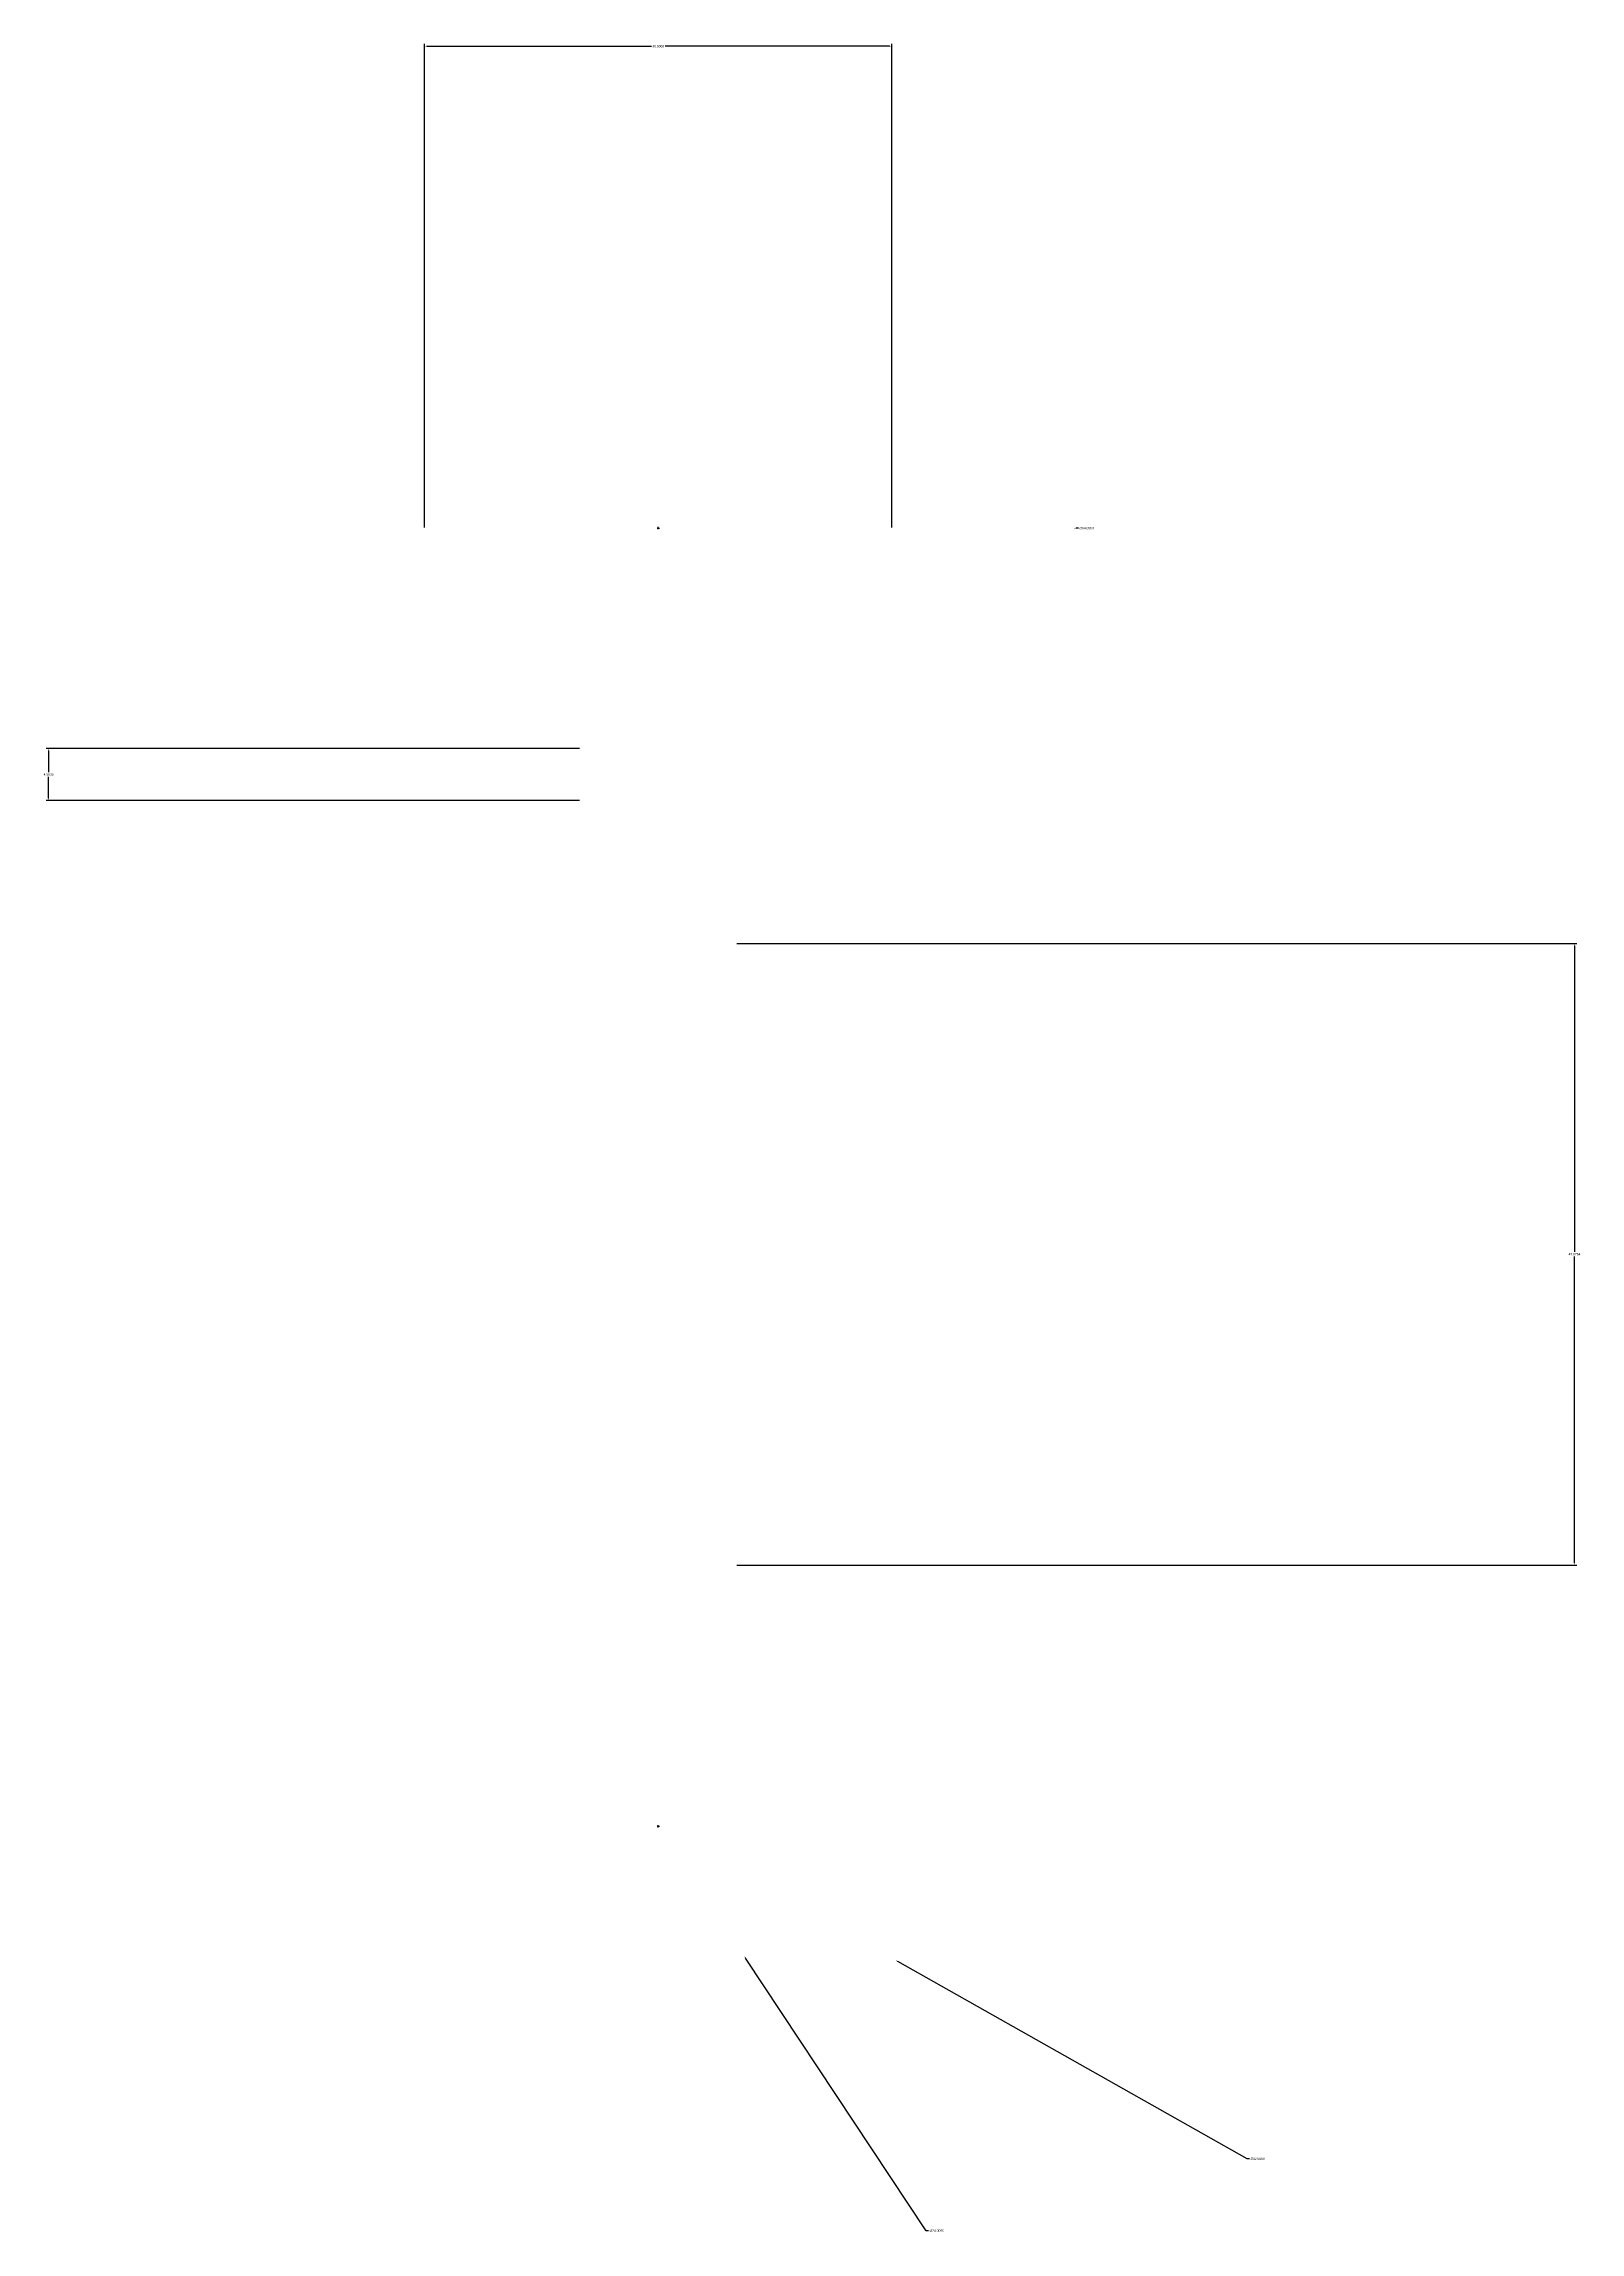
# Model space of a CAD drawing. Header units: inches. Extents: x 41 to 159, y -38 to 131.
import ezdxf

# ---------------------------------------------------------------- set-up
doc = ezdxf.new("R2010")
doc.units = ezdxf.units.IN
doc.header["$MEASUREMENT"] = 0
doc.styles.get("Standard").update_dxf_attribs({"font": 'arial.ttf'})
doc.dimstyles.get("Standard").update_dxf_attribs({"dimtxt": 0.18, "dimasz": 0.18, "dimexe": 0.18, "dimexo": 0.0625, "dimgap": 0.09, "dimtad": 0, "dimtih": 1, "dimtoh": 1, "dimdec": 4, "dimzin": 0, "dimdsep": 46, "dimtxsty": 'Standard', "dimcen": 0.09, "dimadec": 0, "dimazin": 0, "dimtfac": 1, "dimtdec": 4, "dimtofl": 0, "dimtmove": 0, "dimatfit": 3, "dimfxl": 1, "dimtolj": 1, "dimtzin": 0, "dimarcsym": 0})

# ---------------------------------------------------------------- blocks, each defined once
blk = doc.blocks.new('*D2')
at = {"color": 0, "lineweight": -2, "transparency": 16777216}
for p, q in [((70.11, 93.25), (70.11, 130.5)), ((70.29, 130.32), (87.58, 130.32)), ((105.93, 130.32), (88.64, 130.32)), ((106.11, 93.25), (106.11, 130.5))]:
    blk.add_line(p, q, dxfattribs=at)
at = {"color": 0, "transparency": 16777216}
for points in [[(70.29, 130.35), (70.29, 130.29), (70.11, 130.32)], [(105.93, 130.35), (105.93, 130.29), (106.11, 130.32)]]:
    blk.add_solid(points, dxfattribs=at)
at = {"layer": 'Defpoints', "color": 0, "transparency": 16777216}
for p in [(106.11, 130.32), (70.11, 93.19), (106.11, 93.19)]:
    blk.add_point(p, dxfattribs=at)
at = {"color": 0, "transparency": 16777216, "insert": (88.11, 130.32), "char_height": 0.18, "attachment_point": 5}
blk.add_mtext('\\A1;36.0000', dxfattribs=at)
blk = doc.blocks.new('*D3')
at = {"color": 0, "lineweight": -2, "transparency": 16777216}
for p, q in [((88.02, 93.19), (88.2, 93.19)), ((88.11, 93.1), (88.11, 93.28)), ((120.47, 93.19), (120.29, 93.19))]:
    blk.add_line(p, q, dxfattribs=at)
at = {"color": 0, "transparency": 16777216}
blk.add_solid([(120.29, 93.22), (120.29, 93.16), (120.11, 93.19)], dxfattribs=at)
at = {"layer": 'Defpoints', "color": 0, "transparency": 16777216}
for p in [(56.11, 93.19, 36), (120.11, 93.19, 36)]:
    blk.add_point(p, dxfattribs=at)
at = {"color": 0, "transparency": 16777216, "insert": (121.1, 93.19), "char_height": 0.18, "attachment_point": 5}
blk.add_mtext('\\A1;∅64.0000', dxfattribs=at)
blk = doc.blocks.new('*D4')
at = {"color": 0, "lineweight": -2, "transparency": 16777216}
for p, q in [((82.05, 76.22), (40.99, 76.22)), ((41.17, 76.04), (41.17, 74.4)), ((41.17, 72.4), (41.17, 74.03)), ((82.05, 72.22), (40.99, 72.22))]:
    blk.add_line(p, q, dxfattribs=at)
at = {"color": 0, "transparency": 16777216}
for points in [[(41.14, 76.04), (41.2, 76.04), (41.17, 76.22)], [(41.14, 72.4), (41.2, 72.4), (41.17, 72.22)]]:
    blk.add_solid(points, dxfattribs=at)
at = {"layer": 'Defpoints', "color": 0, "transparency": 16777216}
for p in [(82.11, 76.22), (41.17, 72.22), (82.11, 72.22)]:
    blk.add_point(p, dxfattribs=at)
at = {"color": 0, "transparency": 16777216, "insert": (41.17, 74.22), "char_height": 0.18, "attachment_point": 5}
blk.add_mtext('\\A1;4.0000', dxfattribs=at)
blk = doc.blocks.new('*D5')
at = {"color": 0, "lineweight": -2, "transparency": 16777216}
for p, q in [((94.17, 61.19), (158.84, 61.19)), ((158.66, 61.01), (158.66, 37.43)), ((158.66, 13.49), (158.66, 37.07)), ((94.17, 13.31), (158.84, 13.31))]:
    blk.add_line(p, q, dxfattribs=at)
at = {"color": 0, "transparency": 16777216}
for points in [[(158.63, 61.01), (158.69, 61.01), (158.66, 61.19)], [(158.63, 13.49), (158.69, 13.49), (158.66, 13.31)]]:
    blk.add_solid(points, dxfattribs=at)
at = {"layer": 'Defpoints', "color": 0, "transparency": 16777216}
for p in [(94.11, 61.19, 36), (94.11, 13.31, 36), (158.66, 13.31)]:
    blk.add_point(p, dxfattribs=at)
at = {"color": 0, "transparency": 16777216, "insert": (158.66, 37.25), "char_height": 0.18, "attachment_point": 5}
blk.add_mtext('\\A1;47.8754', dxfattribs=at)
blk = doc.blocks.new('*D6')
at = {"color": 0, "lineweight": -2, "transparency": 16777216}
for p, q in [((88.11, -6.9), (88.11, -6.72)), ((88.02, -6.81), (88.2, -6.81)), ((133.45, -32.43), (106.55, -17.23)), ((133.63, -32.43), (133.45, -32.43))]:
    blk.add_line(p, q, dxfattribs=at)
at = {"color": 0, "transparency": 16777216}
blk.add_solid([(106.57, -17.21), (106.54, -17.26), (106.4, -17.14)], dxfattribs=at)
at = {"layer": 'Defpoints', "color": 0, "transparency": 16777216}
for p in [(69.83, 3.52, 24), (106.4, -17.14, 24)]:
    blk.add_point(p, dxfattribs=at)
at = {"color": 0, "transparency": 16777216, "insert": (134.26, -32.43), "char_height": 0.18, "attachment_point": 5}
blk.add_mtext('\\A1;∅42.0000', dxfattribs=at)
blk = doc.blocks.new('*D7')
at = {"color": 0, "lineweight": -2, "transparency": 16777216}
for p, q in [((88.11, -6.9), (88.11, -6.72)), ((88.02, -6.81), (88.2, -6.81)), ((108.75, -37.97), (94.84, -16.97)), ((108.93, -37.97), (108.75, -37.97))]:
    blk.add_line(p, q, dxfattribs=at)
at = {"color": 0, "transparency": 16777216}
blk.add_solid([(94.86, -16.95), (94.81, -16.98), (94.74, -16.82)], dxfattribs=at)
at = {"layer": 'Defpoints', "color": 0, "transparency": 16777216}
for p in [(81.49, 3.19, 24), (94.74, -16.82, 24)]:
    blk.add_point(p, dxfattribs=at)
at = {"color": 0, "transparency": 16777216, "insert": (109.56, -37.97), "char_height": 0.18, "attachment_point": 5}
blk.add_mtext('\\A1;∅24.0000', dxfattribs=at)

msp = doc.modelspace()

# ---------------------------------------------------------------- dimensions: what is measured, and where the dimension line sits
dim = msp.add_linear_dim(base=(106.11169, 130.3241), p1=(70.11169, 93.18658), p2=(106.11169, 93.18658), dimstyle='Standard')
dim.commit()
dim.dimension.update_dxf_attribs({"geometry": '*D2', "text_midpoint": (88.11169, 130.3241)})
dim = msp.add_diameter_dim_2p(p1=(56.11169, 93.18658, 36), p2=(120.11169, 93.18658, 36), dimstyle='Standard')
dim.commit()
dim.dimension.update_dxf_attribs({"geometry": '*D3', "text_midpoint": (121.10286, 93.18658)})
for base, p1, p2, picture, middle in [((41.17311, 72.21601), (82.11169, 76.21601), (82.11169, 72.21601), '*D4', (41.17311, 74.21601)), ((158.65986, 13.31119), (94.11169, 61.18658, 36), (94.11169, 13.31119, 36), '*D5', (158.65986, 37.24888))]:
    dim = msp.add_linear_dim(base=base, p1=p1, p2=p2, angle=90, dimstyle='Standard')
    dim.commit()
    dim.dimension.update_dxf_attribs({"geometry": picture, "text_midpoint": middle})
for p1, p2, picture, middle in [((69.8283, 3.517, 24), (106.39508, -17.14385, 24), '*D6', (134.26208, -32.43085)), ((81.48568, 3.19137, 24), (94.73771, -16.81822, 24), '*D7', (109.55732, -37.96993))]:
    dim = msp.add_diameter_dim_2p(p1=p1, p2=p2, dimstyle='Standard')
    dim.commit()
    dim.dimension.update_dxf_attribs({"geometry": picture, "text_midpoint": middle, "dimtype": 163})

doc.saveas('drawing.dxf')
